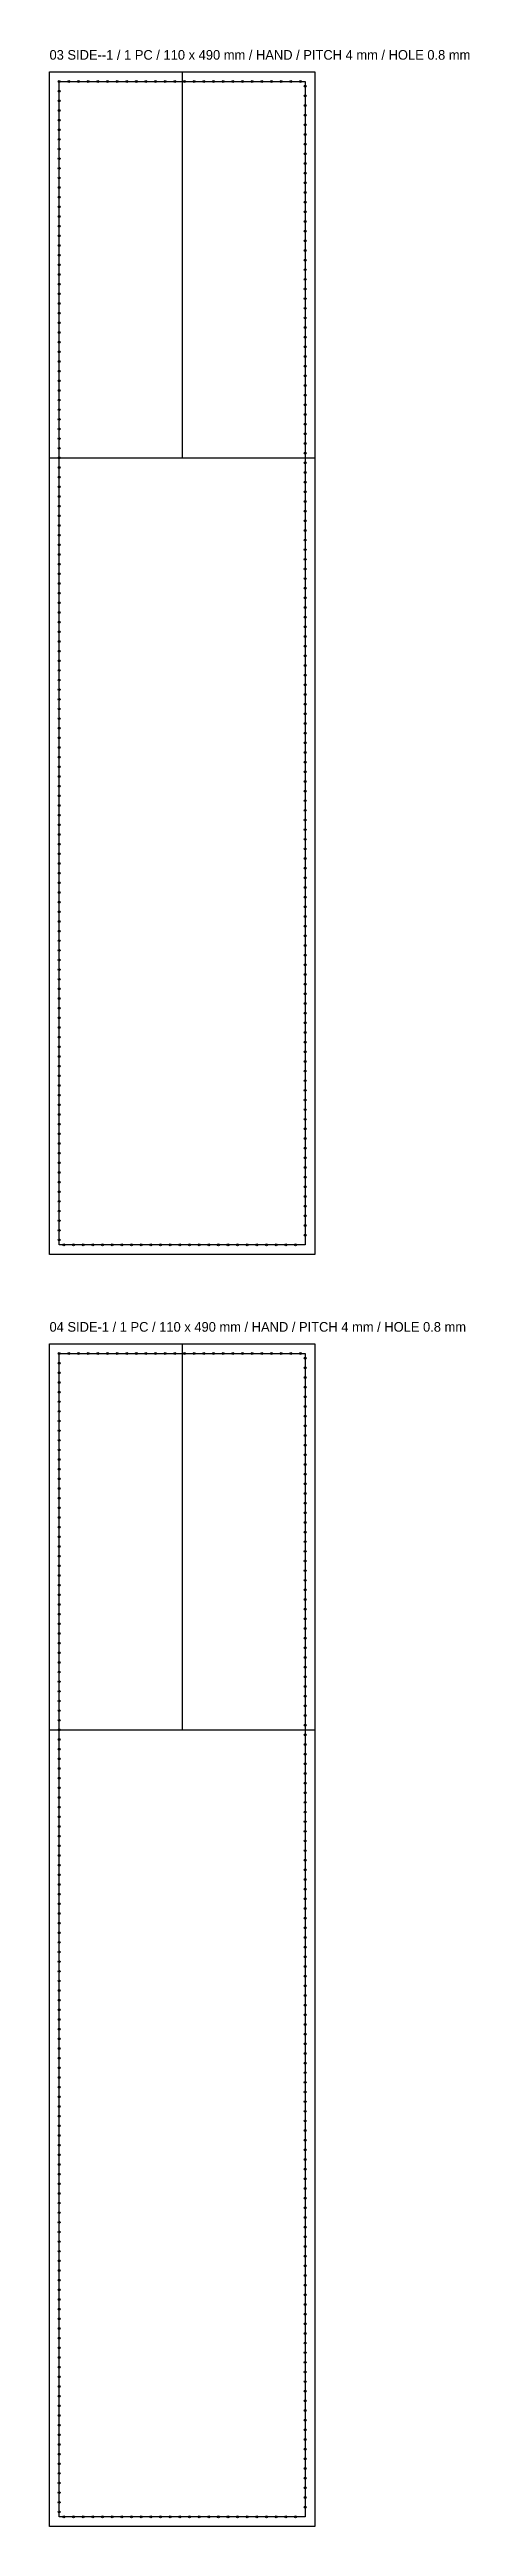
# Model space of a CAD drawing. Header units: millimetres. Extents: x 20 to 870, y -2810 to -15.
# Drawn here: x 20 to 194, y -2095 to -1069 of the extents above; entities that cross this region are included whole.
import ezdxf

# ---------------------------------------------------------------- set-up
doc = ezdxf.new("R2010")
doc.units = ezdxf.units.MM
doc.linetypes.add('DASHED', pattern=[5, 3, -2])
for name, color, linetype in [('BASE', 30, 'DASHED'), ('CUT', 7, 'CONTINUOUS'), ('HOLES', 6, 'CONTINUOUS'), ('LABELS', 8, 'CONTINUOUS'), ('MARKS', 4, 'CONTINUOUS'), ('STITCH', 6, 'CONTINUOUS')]:
    doc.layers.add(name, color=color, linetype=linetype)

msp = doc.modelspace()

# ---------------------------------------------------------------- texts
at = {"layer": 'LABELS'}
for s, p in [('03 SIDE--1 / 1 PC / 110 x 490 mm / HAND / PITCH 4 mm / HOLE 0.8 mm', (20, -1073)), ('04 SIDE-1 / 1 PC / 110 x 490 mm / HAND / PITCH 4 mm / HOLE 0.8 mm', (20, -1600))]:
    msp.add_text(s, height=4, dxfattribs=at).set_placement(p)

# ---------------------------------------------------------------- linework, layer by layer
at = {"layer": 'BASE'}
for points in [[(126, -1564), (24, -1564), (24, -1082), (126, -1082)], [(126, -2091), (24, -2091), (24, -1609), (126, -1609)]]:
    msp.add_lwpolyline(points, close=True, dxfattribs=at)
at = {"layer": 'CUT'}
for points in [[(20, -1078), (130, -1078), (130, -1568), (20, -1568)], [(20, -1605), (130, -1605), (130, -2095), (20, -2095)]]:
    msp.add_lwpolyline(points, close=True, dxfattribs=at)
at = {"layer": 'HOLES'}
for centre in [(24, -1082), (24, -1086), (28, -1082), (32, -1082), (36, -1082), (40, -1082), (44, -1082), (48, -1082), (52, -1082), (56, -1082), (60, -1082), (64, -1082), (68, -1082), (72, -1082), (76, -1082), (80, -1082), (84, -1082), (88, -1082), (92, -1082), (96, -1082), (100, -1082), (104, -1082), (108, -1082), (112, -1082), (116, -1082), (120, -1082), (124, -1082), (126, -1084), (126, -1088), (24, -1090), (24, -1094), (24, -1098), (126, -1092), (126, -1096), (24, -1102), (24, -1106), (126, -1100), (126, -1104), (126, -1108), (24, -1110), (24, -1114), (24, -1118), (126, -1112), (126, -1116), (24, -1122), (24, -1126), (126, -1120), (126, -1124), (126, -1128), (24, -1130), (24, -1134), (24, -1138), (126, -1132), (126, -1136), (24, -1142), (24, -1146), (126, -1140), (126, -1144), (126, -1148), (24, -1150), (24, -1154), (24, -1158), (126, -1152), (126, -1156), (126, -1160), (24, -1162), (24, -1166), (24, -1170), (126, -1164), (126, -1168), (24, -1174), (24, -1178), (126, -1172), (126, -1176), (126, -1180), (24, -1182), (24, -1186), (24, -1190), (126, -1184), (126, -1188), (24, -1194), (24, -1198), (126, -1192), (126, -1196), (126, -1200), (24, -1202), (24, -1206), (24, -1210), (126, -1204), (126, -1208), (24, -1214), (24, -1218), (126, -1212), (126, -1216), (126, -1220), (24, -1222), (24, -1226), (24, -1230), (126, -1224), (126, -1228), (24, -1234), (24, -1238), (24, -1242), (126, -1232), (126, -1236), (126, -1240), (24, -1246), (24, -1250), (126, -1244), (126, -1248), (126, -1252), (24, -1254), (24, -1258), (24, -1262), (126, -1256), (126, -1260), (24, -1266), (24, -1270), (126, -1264), (126, -1268), (126, -1272), (24, -1274), (24, -1278), (24, -1282), (126, -1276), (126, -1280), (24, -1286), (24, -1290), (126, -1284), (126, -1288), (126, -1292), (24, -1294), (24, -1298), (24, -1302), (126, -1296), (126, -1300), (24, -1306), (24, -1310), (126, -1304), (126, -1308), (126, -1312), (24, -1314), (24, -1318), (24, -1322), (126, -1316), (126, -1320), (126, -1324), (24, -1326), (24, -1330), (24, -1334), (126, -1328), (126, -1332), (24, -1338), (24, -1342), (126, -1336), (126, -1340), (126, -1344), (24, -1346), (24, -1350), (24, -1354), (126, -1348), (126, -1352), (24, -1358), (24, -1362), (126, -1356), (126, -1360), (126, -1364), (24, -1366), (24, -1370), (24, -1374), (126, -1368), (126, -1372), (24, -1378), (24, -1382), (126, -1376), (126, -1380), (126, -1384), (24, -1386), (24, -1390), (24, -1394), (126, -1388), (126, -1392), (126, -1396), (24, -1398), (24, -1402), (24, -1406), (126, -1400), (126, -1404), (24, -1410), (24, -1414), (126, -1408), (126, -1412), (126, -1416), (24, -1418), (24, -1422), (24, -1426), (126, -1420), (126, -1424), (24, -1430), (24, -1434), (126, -1428), (126, -1432), (126, -1436), (24, -1438), (24, -1442), (24, -1446), (126, -1440), (126, -1444), (24, -1450), (24, -1454), (126, -1448), (126, -1452), (126, -1456), (24, -1458), (24, -1462), (24, -1466), (126, -1460), (126, -1464), (24, -1470), (24, -1474), (24, -1478), (126, -1468), (126, -1472), (126, -1476), (24, -1482), (24, -1486), (126, -1480), (126, -1484), (126, -1488), (24, -1490), (24, -1494), (24, -1498), (126, -1492), (126, -1496), (24, -1502), (24, -1506), (126, -1500), (126, -1504), (126, -1508), (24, -1510), (24, -1514), (24, -1518), (126, -1512), (126, -1516), (24, -1522), (24, -1526), (126, -1520), (126, -1524), (126, -1528), (24, -1530), (24, -1534), (24, -1538), (126, -1532), (126, -1536), (24, -1542), (24, -1546), (126, -1540), (126, -1544), (126, -1548), (24, -1550), (24, -1554), (24, -1558), (126, -1552), (126, -1556), (126, -1560), (24, -1562), (26, -1564), (30, -1564), (34, -1564), (38, -1564), (42, -1564), (46, -1564), (50, -1564), (54, -1564), (58, -1564), (62, -1564), (66, -1564), (70, -1564), (74, -1564), (78, -1564), (82, -1564), (86, -1564), (90, -1564), (94, -1564), (98, -1564), (102, -1564), (106, -1564), (110, -1564), (114, -1564), (118, -1564), (122, -1564), (24, -1609), (28, -1609), (32, -1609), (36, -1609), (40, -1609), (44, -1609), (48, -1609), (52, -1609), (56, -1609), (60, -1609), (64, -1609), (68, -1609), (72, -1609), (76, -1609), (80, -1609), (84, -1609), (88, -1609), (92, -1609), (96, -1609), (100, -1609), (104, -1609), (108, -1609), (112, -1609), (116, -1609), (120, -1609), (124, -1609), (126, -1611), (24, -1613), (24, -1617), (24, -1621), (126, -1615), (126, -1619), (24, -1625), (24, -1629), (126, -1623), (126, -1627), (126, -1631), (24, -1633), (24, -1637), (24, -1641), (126, -1635), (126, -1639), (24, -1645), (24, -1649), (126, -1643), (126, -1647), (126, -1651), (24, -1653), (24, -1657), (24, -1661), (126, -1655), (126, -1659), (24, -1665), (24, -1669), (24, -1673), (126, -1663), (126, -1667), (126, -1671), (24, -1677), (24, -1681), (126, -1675), (126, -1679), (126, -1683), (24, -1685), (24, -1689), (24, -1693), (126, -1687), (126, -1691), (24, -1697), (24, -1701), (126, -1695), (126, -1699), (126, -1703), (24, -1705), (24, -1709), (24, -1713), (126, -1707), (126, -1711), (24, -1717), (24, -1721), (126, -1715), (126, -1719), (126, -1723), (24, -1725), (24, -1729), (24, -1733), (126, -1727), (126, -1731), (24, -1737), (24, -1741), (126, -1735), (126, -1739), (126, -1743), (24, -1745), (24, -1749), (24, -1753), (126, -1747), (126, -1751), (126, -1755), (24, -1757), (24, -1761), (24, -1765), (126, -1759), (126, -1763), (24, -1769), (24, -1773), (126, -1767), (126, -1771), (126, -1775), (24, -1777), (24, -1781), (24, -1785), (126, -1779), (126, -1783), (24, -1789), (24, -1793), (126, -1787), (126, -1791), (126, -1795), (24, -1797), (24, -1801), (24, -1805), (126, -1799), (126, -1803), (24, -1809), (24, -1813), (126, -1807), (126, -1811), (126, -1815), (24, -1817), (24, -1821), (24, -1825), (126, -1819), (126, -1823), (126, -1827), (24, -1829), (24, -1833), (24, -1837), (126, -1831), (126, -1835), (24, -1841), (24, -1845), (126, -1839), (126, -1843), (126, -1847), (24, -1849), (24, -1853), (24, -1857), (126, -1851), (126, -1855), (24, -1861), (24, -1865), (126, -1859), (126, -1863), (126, -1867), (24, -1869), (24, -1873), (24, -1877), (126, -1871), (126, -1875), (24, -1881), (24, -1885), (126, -1879), (126, -1883), (126, -1887), (24, -1889), (24, -1893), (24, -1897), (126, -1891), (126, -1895), (24, -1901), (24, -1905), (24, -1909), (126, -1899), (126, -1903), (126, -1907), (24, -1913), (24, -1917), (126, -1911), (126, -1915), (126, -1919), (24, -1921), (24, -1925), (24, -1929), (126, -1923), (126, -1927), (24, -1933), (24, -1937), (126, -1931), (126, -1935), (126, -1939), (24, -1941), (24, -1945), (24, -1949), (126, -1943), (126, -1947), (24, -1953), (24, -1957), (126, -1951), (126, -1955), (126, -1959), (24, -1961), (24, -1965), (24, -1969), (126, -1963), (126, -1967), (24, -1973), (24, -1977), (126, -1971), (126, -1975), (126, -1979), (24, -1981), (24, -1985), (24, -1989), (126, -1983), (126, -1987), (126, -1991), (24, -1993), (24, -1997), (24, -2001), (126, -1995), (126, -1999), (24, -2005), (24, -2009), (126, -2003), (126, -2007), (126, -2011), (24, -2013), (24, -2017), (24, -2021), (126, -2015), (126, -2019), (24, -2025), (24, -2029), (126, -2023), (126, -2027), (126, -2031), (24, -2033), (24, -2037), (24, -2041), (126, -2035), (126, -2039), (24, -2045), (24, -2049), (126, -2043), (126, -2047), (126, -2051), (24, -2053), (24, -2057), (24, -2061), (126, -2055), (126, -2059), (126, -2063), (24, -2065), (24, -2069), (24, -2073), (126, -2067), (126, -2071), (24, -2077), (24, -2081), (126, -2075), (126, -2079), (126, -2083), (24, -2085), (24, -2089), (26, -2091), (30, -2091), (34, -2091), (38, -2091), (42, -2091), (46, -2091), (50, -2091), (54, -2091), (58, -2091), (62, -2091), (66, -2091), (70, -2091), (74, -2091), (78, -2091), (82, -2091), (86, -2091), (90, -2091), (94, -2091), (98, -2091), (102, -2091), (106, -2091), (110, -2091), (114, -2091), (118, -2091), (122, -2091), (126, -2087)]:
    msp.add_circle(centre, 0.4, dxfattribs=at)
at = {"layer": 'MARKS'}
for points in [[(75, -1078), (75, -1238)], [(20, -1238), (130, -1238)], [(75, -1605), (75, -1765)], [(20, -1765), (130, -1765)]]:
    msp.add_lwpolyline(points, dxfattribs=at)
at = {"layer": 'STITCH'}
for points in [[(126, -1564), (24, -1564), (24, -1082), (126, -1082), (126, -1564)], [(126, -2091), (24, -2091), (24, -1609), (126, -1609), (126, -2091)]]:
    msp.add_lwpolyline(points, dxfattribs=at)

msp.set_redraw_order([(e.dxf.handle, doc.entitydb.next_handle()) for e in msp.query("TEXT MTEXT ATTDEF DIMENSION ARC_DIMENSION")])  # texts and dimensions are drawn at this point

doc.saveas('drawing.dxf')
